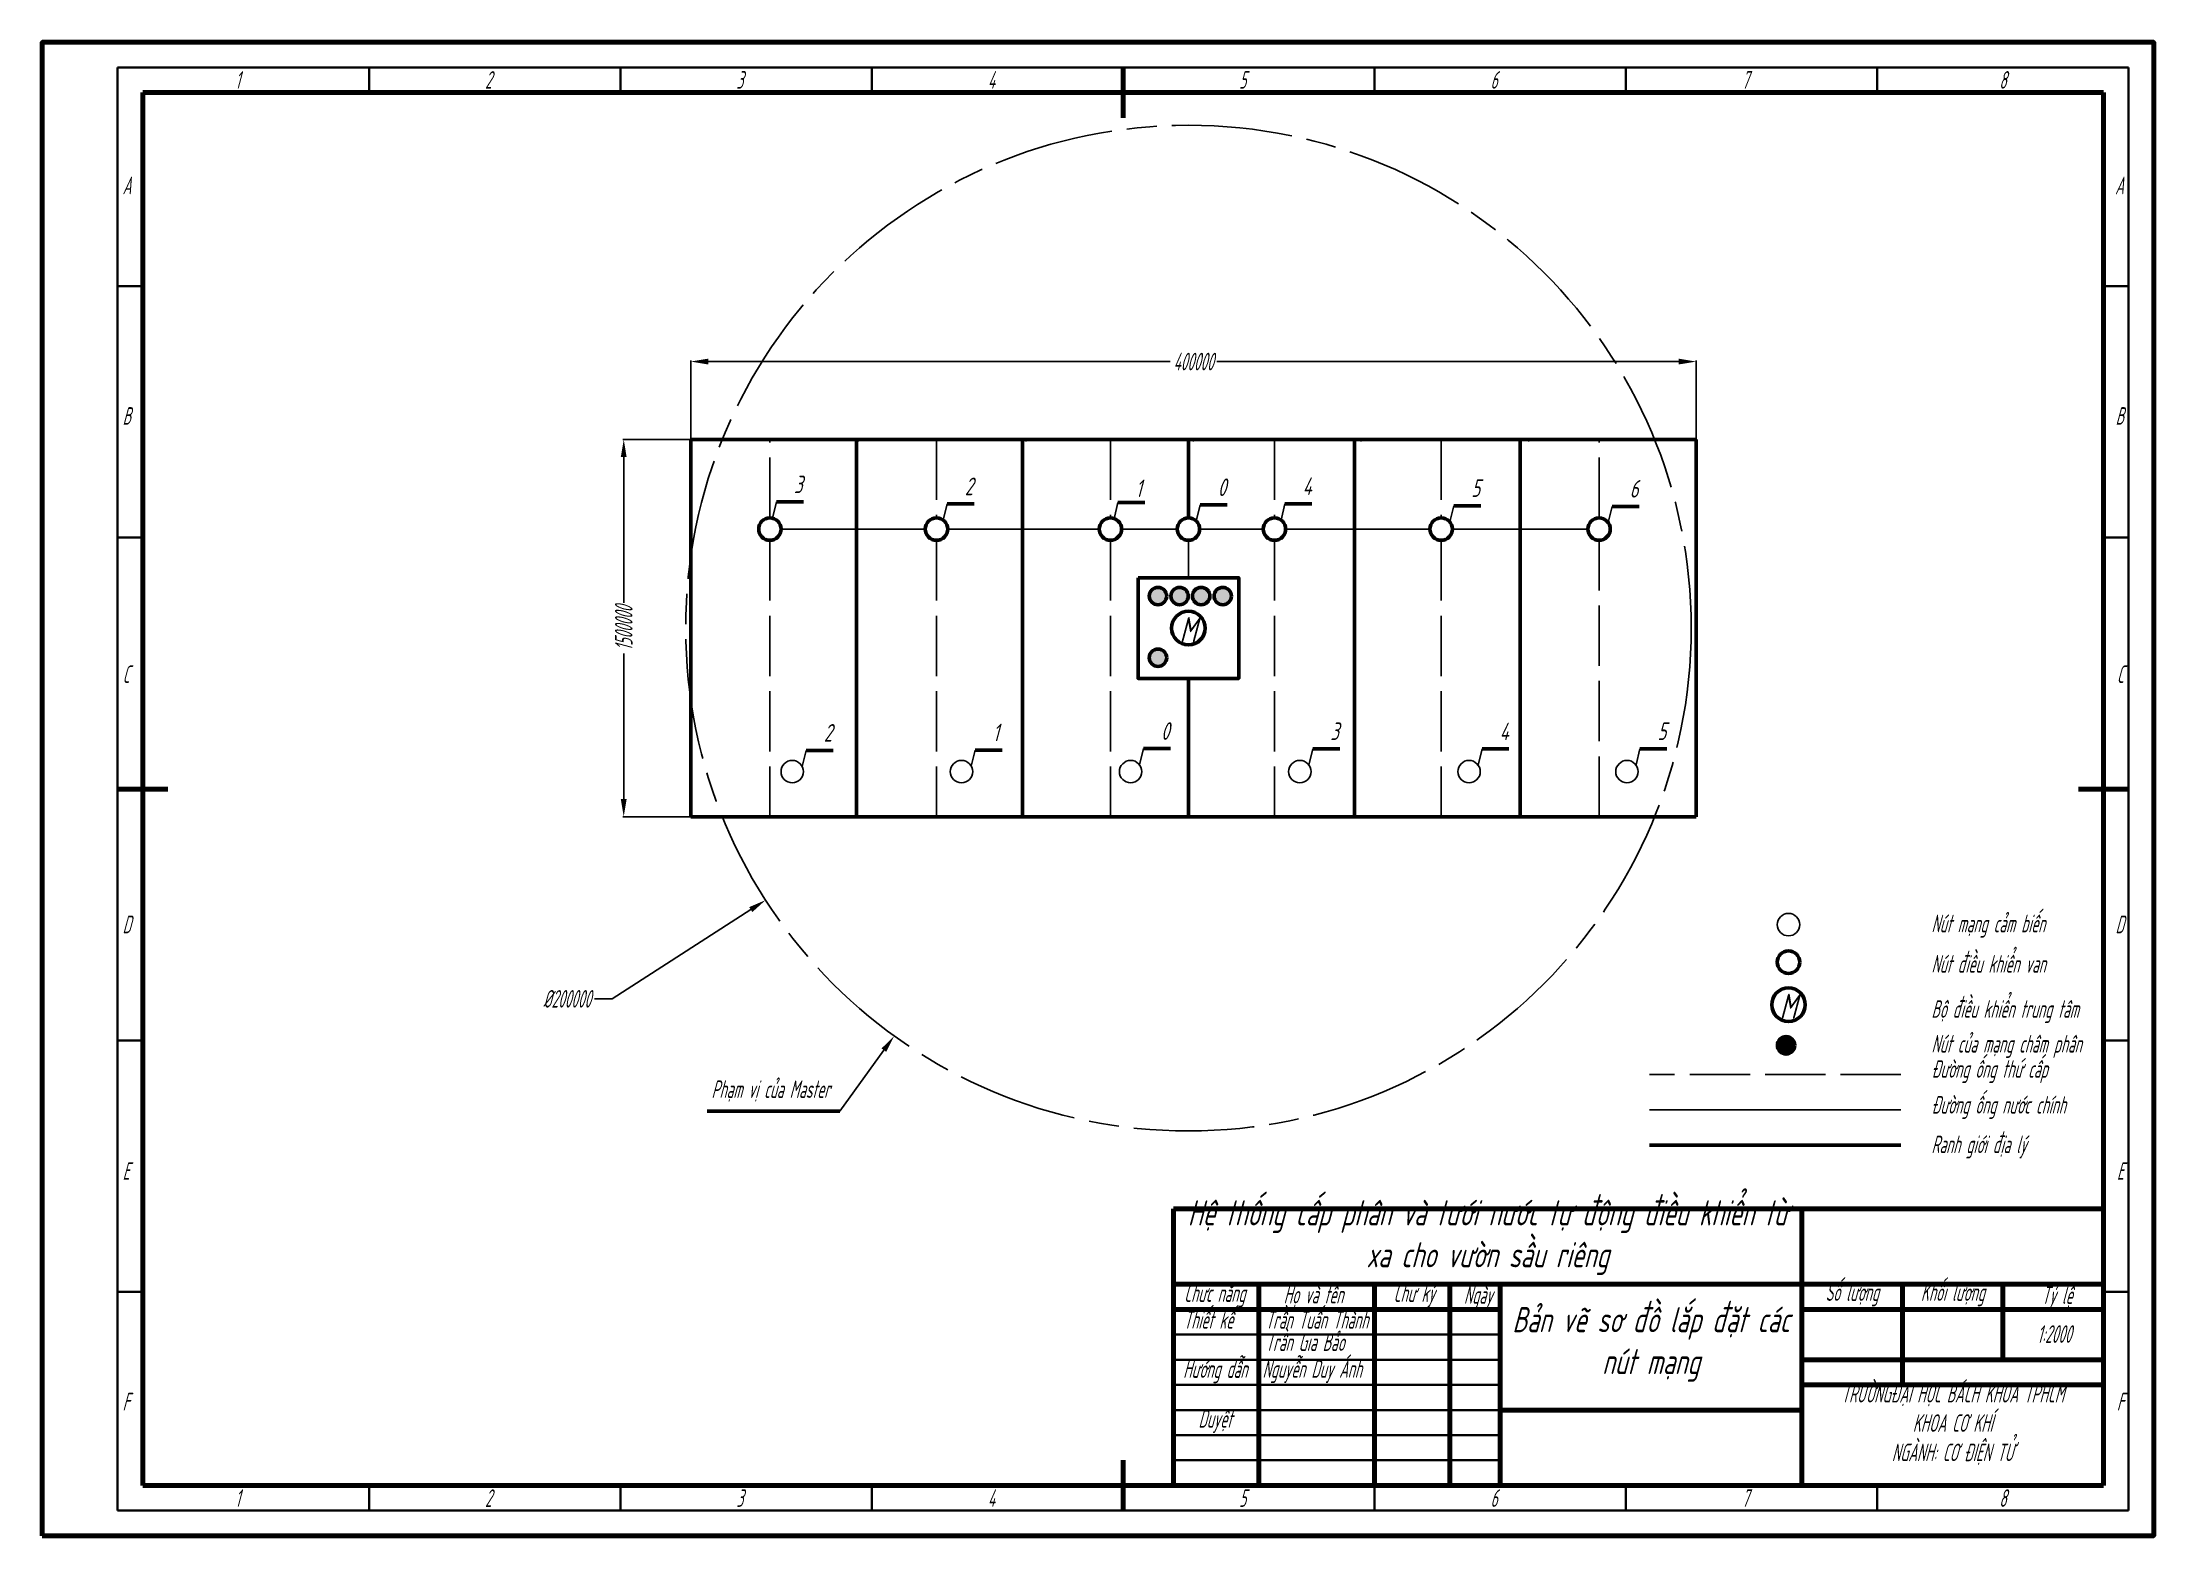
# Model space of a CAD drawing. Header units: millimetres. Extents: x 0 to 1982, y 0 to 297.
# Drawn here: x 1052.2 to 1472.2, y 0 to 297 of the extents above; entities that cross this region are included whole.
import ezdxf

# ---------------------------------------------------------------- set-up
doc = ezdxf.new("R2010")
doc.units = ezdxf.units.MM
doc.linetypes.add('ACAD_ISO02W100', pattern=[15, 12, -3])
doc.linetypes.add('ACAD_ISO08W100', pattern=[36, 24, -3, 6, -3])
for name, color, linetype, lineweight in [('AM_5', 3, 'Continuous', 25), ('Khung_dam', 180, 'Continuous', 70), ('Khung_nhat', 150, 'Continuous', 35), ('Net chu', 10, 'Continuous', 25), ('Net dam', 7, 'Continuous', 50), ('Net dut', 80, 'ACAD_ISO02W100', 25), ('Net manh', 50, 'Continuous', 25), ('Net tam', 160, 'ACAD_ISO08W100', 25)]:
    doc.layers.add(name, color=color, linetype=linetype, lineweight=lineweight)
doc.styles.get("Standard").update_dxf_attribs({"font": 'arial.ttf', "width": 0.714286, "oblique": 15})
doc.styles.add('TCVN', font='tcvn+7284-2003r.ttf', dxfattribs={"width": 0.714286, "oblique": 15, "height": 5})
doc.styles.add('TCVN_3.5', font='tcvn+7284-2003r.ttf', dxfattribs={"width": 0.571429, "oblique": 15, "height": 3.5})
doc.dimstyles.get("Standard").update_dxf_attribs({"dimtxt": 3.5, "dimasz": 3.5, "dimexe": 0.18, "dimexo": 0.0625, "dimgap": 0.09, "dimtad": 0, "dimtoh": 1, "dimdec": 4, "dimzin": 0, "dimdsep": 46, "dimtxsty": 'TCVN_3.5', "dimcen": -3, "dimclrd": 3, "dimclre": 3, "dimclrt": 1, "dimadec": 0, "dimazin": 0, "dimtfac": 1, "dimtdec": 4, "dimtofl": 0, "dimtmove": 0, "dimatfit": 3, "dimfxl": 1, "dimtfill": 1, "dimtolj": 1, "dimtzin": 0, "dimlwd": 25, "dimlwe": 25, "dimarcsym": 1})

msp = doc.modelspace()

# ---------------------------------------------------------------- texts
at = {"layer": 'Net chu'}
for s, width, gutter_width, heights, insert, char_height, attachment_point, style in [('1', 4.0224231, 17.5, [0], (1090.55976, 291.26085), 3.5, 1, 'TCVN_3.5'), ('2', 4.0224231, 17.5, [0], (1140.25174, 291.26085), 3.5, 1, 'TCVN_3.5'), ('3', 4.0224231, 17.5, [0], (1190.25174, 291.26085), 3.5, 1, 'TCVN_3.5'), ('4', 4.0224231, 17.5, [0], (1240.25174, 291.26085), 3.5, 1, 'TCVN_3.5'), ('5', 4.0224231, 17.5, [0], (1290.25174, 291.26085), 3.5, 1, 'TCVN_3.5'), ('6', 4.0224231, 17.5, [0], (1340.25174, 291.26085), 3.5, 1, 'TCVN_3.5'), ('7', 4.0224231, 17.5, [0], (1390.25174, 291.26085), 3.5, 1, 'TCVN_3.5'), ('8', 4.0224231, 17.5, [0], (1441.43367, 291.26085), 3.5, 1, 'TCVN_3.5'), ('A', 4.0224231, 17.5, [0], (1068.16073, 270.26511), 3.5, 1, 'TCVN_3.5'), ('A', 4.0224231, 17.5, [0], (1466.20557, 270.26511), 3.5, 3, 'TCVN_3.5'), ('B', 4.0224231, 17.5, [0], (1068.16073, 224.43999), 3.5, 1, 'TCVN_3.5'), ('B', 4.0224231, 17.5, [0], (1466.20557, 224.43999), 3.5, 3, 'TCVN_3.5'), ('M', 4.0458128, 25, [0], (1278.39697, 182.69547), 5, 1, 'TCVN'), ('C', 4.0224231, 17.5, [0], (1068.16073, 173.09763), 3.5, 1, 'TCVN_3.5'), ('C', 4.0224231, 17.5, [0], (1466.20557, 173.09763), 3.5, 3, 'TCVN_3.5'), ('D', 4.0224231, 17.5, [0], (1068.16073, 123.32154), 3.5, 1, 'TCVN_3.5'), ('Nút mạng cảm biến', 43.2602428, 17.5, [0], (1427.9599, 123.49985), 3.5, 1, 'TCVN_3.5'), ('D', 4.0224231, 17.5, [0], (1466.20557, 123.32154), 3.5, 3, 'TCVN_3.5'), ('Nút điều khiển van', 43.2602428, 17.5, [0], (1427.9599, 115.47237), 3.5, 1, 'TCVN_3.5'), ('M', 4.0458128, 25, [0], (1397.75327, 107.80161), 5, 1, 'TCVN'), ('Bộ điều khiển trung tâm', 43.2602428, 17.5, [0], (1427.9599, 106.49917), 3.5, 1, 'TCVN_3.5'), ('Nút của mạng châm phân', 43.2602428, 17.5, [0], (1427.9599, 99.58658), 3.5, 1, 'TCVN_3.5'), ('Đường ống thứ cấp', 31.6333535, 17.5, [0], (1427.9599, 94.57394), 3.5, 1, 'TCVN_3.5'), ('Đường ống nước chính', 33.2338771, 17.5, [0], (1427.9599, 87.44887), 3.5, 1, 'TCVN_3.5'), ('Ranh giới địa lý', 25.3737228, 17.5, [0], (1427.9599, 79.58976), 3.5, 1, 'TCVN_3.5'), ('E', 4.0224231, 17.5, [0], (1068.16073, 74.26824), 3.5, 1, 'TCVN_3.5'), ('E', 4.0224231, 17.5, [0], (1466.20557, 74.26824), 3.5, 3, 'TCVN_3.5'), ('\\pxqc;Hệ thống cấp phân và tưới nước tự động điều khiển từ xa cho vườn sầu riêng', 125, 17.5, [0], (1277.18315, 66.71356), 5, 1, 'TCVN'), ('Chức năng', 17, 17.5, [0], (1279.31051, 50), 3.5, 1, 'TCVN_3.5'), ('\\pxqc;Số lượng ', 20, 17.5, [0], (1402.18315, 50.1963), 3.5, 1, 'TCVN_3.5'), ('\\pxqc;Khối lượng', 20, 17.5, [0], (1422.19407, 50.1963), 3.5, 1, 'TCVN_3.5'), ('Họ và tên', 17, 17.5, [0], (1299.11541, 49.69932), 3.5, 1, 'TCVN_3.5'), ('\\pxqc;Chữ ký', 17, 17.5, [0], (1316.5654, 50), 3.5, 1, 'TCVN_3.5'), ('\\pxqc;Ngày', 17, 17.5, [0], (1329.30378, 49.65066), 3.5, 1, 'TCVN_3.5'), ('\\pxqc;{\\fTCVN 7284|b1|i0|c0|p34;Bản vẽ sơ đồ lắp đặt các nút mạng}', 60, 25, [0], (1342.18315, 45.47636), 5, 1, 'TCVN'), ('\\pxqc;Tỷ lệ', 20, 17.5, [0], (1442.95955, 49.60671), 3.5, 1, 'TCVN_3.5'), ('Thiết kế', 17, 17.5, [7.28112], (1279.21178, 44.69032), 3.5, 1, 'TCVN_3.5'), ('Trần Tuấn Thành', 46.4200482, 17.5, [7.28112], (1295.48753, 44.69032), 3.5, 1, 'TCVN_3.5'), ('Trần Gia Bảo', 46.4200482, 17.5, [7.28112], (1295.48753, 40.24941), 3.5, 1, 'TCVN_3.5'), ('\\pxqc;Hướng dẫn', 17, 17.5, [7.28112], (1276.99788, 34.89662), 3.5, 1, 'TCVN_3.5'), ('Nguyễn Duy Ánh', 46.4200482, 17.5, [7.28112], (1294.9018, 34.92065), 3.5, 1, 'TCVN_3.5'), ('\\pxqc;TRƯỜNG{\\fTCVN 7284|b1|i0|c0|p34;ĐẠI HỌC BÁCH KHOA TPHCM\\PKHOA CƠ KHÍ\\PNGÀNH: CƠ ĐIỆN TỬ}', 60, 17.5, [0], (1402.18315, 30), 3.5, 1, 'TCVN_3.5'), ('F', 4.0224231, 17.5, [0], (1068.16073, 28.41366), 3.5, 1, 'TCVN_3.5'), ('F', 4.0224231, 17.5, [0], (1466.20557, 28.41366), 3.5, 3, 'TCVN_3.5'), ('\\pxqc;Duyệt', 17, 17.5, [7.28112], (1276.99788, 25.01423), 3.5, 1, 'TCVN_3.5'), ('1', 4.0224231, 17.5, [0], (1090.55976, 5.73915), 3.5, 7, 'TCVN_3.5'), ('2', 4.0224231, 17.5, [0], (1140.25174, 5.73915), 3.5, 7, 'TCVN_3.5'), ('3', 4.0224231, 17.5, [0], (1190.25174, 5.73915), 3.5, 7, 'TCVN_3.5'), ('4', 4.0224231, 17.5, [0], (1240.25174, 5.73915), 3.5, 7, 'TCVN_3.5'), ('5', 4.0224231, 17.5, [0], (1290.25174, 5.73915), 3.5, 7, 'TCVN_3.5'), ('6', 4.0224231, 17.5, [0], (1340.25174, 5.73915), 3.5, 7, 'TCVN_3.5'), ('7', 4.0224231, 17.5, [0], (1390.25174, 5.73915), 3.5, 7, 'TCVN_3.5'), ('8', 4.0224231, 17.5, [0], (1441.43367, 5.73915), 3.5, 7, 'TCVN_3.5')]:
    msp.add_mtext_dynamic_manual_height_columns(s, width=width, gutter_width=gutter_width, heights=heights, dxfattribs=dict(at, insert=insert, char_height=char_height, attachment_point=attachment_point, style=style))
at = {"layer": 'Net chu', "char_height": 3.5, "attachment_point": 7}
for s, insert in [('{\\fTCVN 7284|b0|i0|c0|p34;3}', (1201.71814, 207.32901)), ('{\\fTCVN 7284|b0|i0|c0|p34;2}', (1235.68682, 206.92695)), ('{\\fTCVN 7284|b0|i0|c0|p34;1}', (1269.65549, 206.52489)), ('{\\fTCVN 7284|b0|i0|c0|p34;0}', (1286.01047, 206.75083)), ('{\\fTCVN 7284|b0|i0|c0|p34;4}', (1302.8776, 206.95167)), ('{\\fTCVN 7284|b0|i0|c0|p34;5}', (1336.43765, 206.58928)), ('{\\fTCVN 7284|b0|i0|c0|p34;6}', (1367.93794, 206.45234)), ('{\\fTCVN 7284|b0|i0|c0|p34;2}', (1207.63883, 157.91907)), ('{\\fTCVN 7284|b0|i0|c0|p34;1}', (1241.24893, 158)), ('{\\fTCVN 7284|b0|i0|c0|p34;0}', (1274.7221, 158.274)), ('{\\fTCVN 7284|b0|i0|c0|p34;3}', (1308.40612, 158.23245)), ('{\\fTCVN 7284|b0|i0|c0|p34;4}', (1342.07097, 158.21597)), ('{\\fTCVN 7284|b0|i0|c0|p34;5}', (1373.47353, 158.23982))]:
    msp.add_mtext(s, dxfattribs=dict(at, insert=insert))
at = {"layer": 'Net dam', "insert": (1442.38796, 41.86212), "char_height": 3.5, "attachment_point": 1, "style": 'TCVN_3.5'}
msp.add_mtext_dynamic_manual_height_columns('\\pxqc;1:2000', width=20, gutter_width=17.5, heights=[0], dxfattribs=at)

# ---------------------------------------------------------------- blocks, each defined once
blk = doc.blocks.new('khungten')
at = {"layer": 'Khung_dam'}
for p, q in [((-185, 0), (-185, 55)), ((-185, 55), (0, 55)), ((-60, 0), (-60, 55)), ((-185, 40), (0, 40)), ((-168, 0), (-168, 40)), ((-145, 0), (-145, 40)), ((-130, 0), (-130, 40)), ((-120, 0), (-120, 40)), ((-40, 20), (-40, 40)), ((-20, 25), (-20, 40)), ((-185, 35), (-120, 35)), ((-60, 35), (0, 35)), ((-60, 25), (0, 25)), ((-60, 20), (0, 20)), ((-120, 15), (-60, 15))]:
    blk.add_line(p, q, dxfattribs=at)
at = {"layer": 'Khung_nhat'}
for p, q in [((-185, 30), (-120, 30)), ((-185, 25), (-120, 25)), ((-185, 20), (-120, 20)), ((-185, 15), (-120, 15)), ((-185, 10), (-120, 10)), ((-185, 5), (-120, 5))]:
    blk.add_line(p, q, dxfattribs=at)
blk = doc.blocks.new('*D16')
at = {"layer": 'Defpoints', "color": 0, "transparency": 16777216}
for p in [(1381.17, 233.5), (1181.17, 217.99), (1381.17, 217.99)]:
    blk.add_point(p, dxfattribs=at)
at = {"layer": 'Net dam', "color": 3, "linetype": 'Continuous', "lineweight": 25, "transparency": 16777216}
for p, q in [((1181.17, 218.06), (1181.17, 233.68)), ((1184.67, 233.5), (1276.51, 233.5)), ((1377.67, 233.5), (1285.83, 233.5)), ((1381.17, 218.06), (1381.17, 233.68))]:
    blk.add_line(p, q, dxfattribs=at)
at = {"layer": 'Net dam', "color": 3, "transparency": 16777216}
for points in [[(1184.67, 234.08), (1184.67, 232.92), (1181.17, 233.5)], [(1377.67, 234.08), (1377.67, 232.92), (1381.17, 233.5)]]:
    blk.add_solid(points, dxfattribs=at)
at = {"layer": 'Net dam', "color": 1, "transparency": 16777216, "insert": (1281.17, 233.5), "char_height": 3.5, "attachment_point": 5, "style": 'TCVN_3.5', "bg_fill": 3, "box_fill_scale": 1.1, "bg_fill_color": 256, "bg_fill_true_color": 13158600, "bg_fill_transparency": 0}
blk.add_mtext('\\A1;400000', dxfattribs=at)
blk = doc.blocks.new('*D18')
at = {"layer": 'Defpoints', "color": 0, "transparency": 16777216}
for p in [(1181.17, 217.99), (1167.85, 142.99), (1181.17, 142.99)]:
    blk.add_point(p, dxfattribs=at)
at = {"layer": 'Net dam', "color": 3, "linetype": 'Continuous', "lineweight": 25, "transparency": 16777216}
for p, q in [((1181.11, 217.99), (1167.67, 217.99)), ((1167.85, 214.49), (1167.85, 185.55)), ((1167.85, 146.49), (1167.85, 175.44)), ((1181.11, 142.99), (1167.67, 142.99))]:
    blk.add_line(p, q, dxfattribs=at)
at = {"layer": 'Net dam', "color": 3, "transparency": 16777216}
for points in [[(1167.26, 214.49), (1168.43, 214.49), (1167.85, 217.99)], [(1167.26, 146.49), (1168.43, 146.49), (1167.85, 142.99)]]:
    blk.add_solid(points, dxfattribs=at)
at = {"layer": 'Net dam', "color": 1, "transparency": 16777216, "insert": (1167.85, 180.49), "char_height": 3.5, "attachment_point": 5, "rotation": 90, "style": 'TCVN_3.5', "bg_fill": 3, "box_fill_scale": 1.1, "bg_fill_color": 256, "bg_fill_true_color": 13158600, "bg_fill_transparency": 0}
blk.add_mtext('\\A1;1500000', dxfattribs=at)

# ---------------------------------------------------------------- hatches: boundary and pattern name
at = {"layer": 'Net dam'}
h = msp.add_hatch(color=256, dxfattribs=at)
h.dxf.hatch_style = 1
h.paths.add_polyline_path([(1272.38343, 186.86373, 1), (1275.84221, 186.86373, 1)])
h.paths.add_polyline_path([(1280.13913, 186.86373, 1), (1276.68035, 186.86373, 1)])
h.paths.add_polyline_path([(1280.97728, 186.86373, 1), (1284.43606, 186.86373, 1)])
h.paths.add_polyline_path([(1288.73299, 186.86373, 1), (1285.27421, 186.86373, 1)])
h.paths.add_polyline_path([(1272.38343, 174.61033, 1), (1275.84221, 174.61033, 1)])
h = msp.add_hatch(color=256, dxfattribs=at)
h.dxf.hatch_style = 1
h.paths.add_polyline_path([(1400.78306, 97.5313, 1), (1397.32428, 97.5313, 1)])

# ---------------------------------------------------------------- linework, layer by layer
at = {"layer": 'AM_5'}
for p, q in [((1198.21814, 205.57901), (1197.44418, 202.36463)), ((1232.18682, 205.17695), (1231.41286, 201.96257)), ((1266.15549, 205.45214), (1265.38153, 202.23776)), ((1282.51047, 205.00083), (1281.73651, 201.78644)), ((1299.3776, 205.20167), (1298.60364, 201.98728)), ((1332.93765, 204.83928), (1332.16369, 201.62489)), ((1364.43794, 204.70234), (1363.66398, 201.48795)), ((1204.13883, 156.16907), (1203.36487, 152.95468)), ((1237.74893, 156.25), (1236.97497, 153.03561)), ((1271.2221, 156.524), (1270.44814, 153.30961)), ((1304.90612, 156.48245), (1304.13216, 153.26807)), ((1338.57097, 156.46597), (1337.79701, 153.25158)), ((1369.97353, 156.48982), (1369.19957, 153.27543)), ((1210.83555, 84.42033), (1219.60263, 96.56833))]:
    msp.add_line(p, q, dxfattribs=at)
at = {"layer": 'AM_5', "linetype": 'Continuous'}
msp.add_trace([(1220.07564, 96.22696), (1219.12961, 96.9097), (1221.65085, 99.40643)], dxfattribs=at)
at = {"layer": 'Khung_dam'}
for p, q in [((1267.18315, 282), (1267.18315, 292)), ((1462.18315, 287), (1072.18315, 287)), ((1072.18315, 287), (1072.18315, 10)), ((1462.18315, 10), (1462.18315, 287)), ((1067.18315, 148.5), (1077.18315, 148.5)), ((1467.18315, 148.5), (1457.18315, 148.5)), ((1267.18315, 15), (1267.18315, 5)), ((1072.18315, 10), (1462.18315, 10))]:
    msp.add_line(p, q, dxfattribs=at)
msp.add_lwpolyline([(1052.18315, 0), (1472.18315, 0), (1472.18315, 297), (1052.18315, 297)], close=True, dxfattribs=at)
at = {"layer": 'Khung_nhat'}
for p, q in [((1467.18315, 292), (1067.18315, 292)), ((1067.18315, 292), (1067.18315, 5)), ((1117.18315, 287), (1117.18315, 292)), ((1167.18315, 287), (1167.18315, 292)), ((1217.18315, 287), (1217.18315, 292)), ((1317.18315, 287), (1317.18315, 292)), ((1367.18315, 287), (1367.18315, 292)), ((1417.18315, 287), (1417.18315, 292)), ((1467.18315, 5), (1467.18315, 292)), ((1067.18315, 248.5), (1072.18315, 248.5)), ((1467.18315, 248.5), (1462.18315, 248.5)), ((1067.18315, 198.5), (1072.18315, 198.5)), ((1467.18315, 198.5), (1462.18315, 198.5)), ((1067.18315, 98.5), (1072.18315, 98.5)), ((1467.18315, 98.5), (1462.18315, 98.5)), ((1067.18315, 48.5), (1072.18315, 48.5)), ((1467.18315, 48.5), (1462.18315, 48.5)), ((1117.18315, 10), (1117.18315, 5)), ((1167.18315, 10), (1167.18315, 5)), ((1217.18315, 10), (1217.18315, 5)), ((1317.18315, 10), (1317.18315, 5)), ((1367.18315, 10), (1367.18315, 5)), ((1417.18315, 10), (1417.18315, 5)), ((1067.18315, 5), (1467.18315, 5))]:
    msp.add_line(p, q, dxfattribs=at)
at = {"layer": 'Net dam'}
for p, q in [((1181.17145, 142.99489), (1181.17145, 217.99489)), ((1181.17145, 217.99489), (1381.17145, 217.99489)), ((1214.17145, 142.99489), (1214.17145, 217.99489)), ((1247.17145, 142.99489), (1247.17145, 217.99489)), ((1280.17145, 202.42667), (1280.17145, 217.99489)), ((1313.17145, 142.99489), (1313.17145, 217.99489)), ((1346.17145, 142.99489), (1346.17145, 217.99489)), ((1381.17145, 217.99489), (1381.17145, 142.99489)), ((1203.58068, 205.57901), (1198.21814, 205.57901)), ((1237.54935, 205.17695), (1232.18682, 205.17695)), ((1271.51802, 205.45214), (1266.15549, 205.45214)), ((1287.87301, 205.00083), (1282.51047, 205.00083)), ((1304.74013, 205.20167), (1299.3776, 205.20167)), ((1338.30018, 204.83928), (1332.93765, 204.83928)), ((1369.80048, 204.70234), (1364.43794, 204.70234)), ((1280.17145, 142.99489), (1280.17145, 170.49489)), ((1209.50136, 156.16907), (1204.13883, 156.16907)), ((1243.11147, 156.25), (1237.74893, 156.25)), ((1276.58463, 156.524), (1271.2221, 156.524)), ((1310.26865, 156.48245), (1304.90612, 156.48245)), ((1343.93351, 156.46597), (1338.57097, 156.46597)), ((1375.33607, 156.48982), (1369.97353, 156.48982)), ((1381.17145, 142.99489), (1181.17145, 142.99489)), ((1184.46775, 84.42033), (1210.83555, 84.42033)), ((1421.87147, 77.67681), (1371.87147, 77.67681))]:
    msp.add_line(p, q, dxfattribs=at)
msp.add_lwpolyline([(1270.17145, 190.49489), (1290.17145, 190.49489), (1290.17145, 170.49489), (1270.17145, 170.49489)], close=True, dxfattribs=at)
for centre, radius in [((1196.92145, 200.19363), 2.23304), ((1230.05001, 200.19363), 2.23304), ((1264.64571, 200.19363), 2.23304), ((1280.17145, 200.19363), 2.23304), ((1297.27349, 200.19363), 2.23304), ((1330.44964, 200.19363), 2.23304), ((1361.84431, 200.19363), 2.23304), ((1274.11282, 186.86373), 1.72939), ((1278.40974, 186.86373), 1.72939), ((1282.70667, 186.86373), 1.72939), ((1287.0036, 186.86373), 1.72939), ((1280.17145, 180.49489), 3.34275), ((1274.11282, 174.61033), 1.72939), ((1399.52775, 114.07599), 2.23304), ((1399.52775, 105.60103), 3.34275), ((1399.05367, 97.5313), 1.72939)]:
    msp.add_circle(centre, radius, dxfattribs=at)
at = {"layer": 'Net dut'}
for p, q in [((1196.92145, 197.96059), (1196.92145, 142.99489)), ((1230.05001, 197.96059), (1230.05001, 142.99489)), ((1264.64571, 197.96059), (1264.64571, 142.99489)), ((1297.27349, 197.96059), (1297.27349, 142.99489)), ((1330.44964, 197.96059), (1330.44964, 142.99489)), ((1361.84431, 142.99489), (1361.84431, 197.96059)), ((1421.87147, 91.74417), (1371.87147, 91.74417))]:
    msp.add_line(p, q, dxfattribs=at)
at = {"layer": 'Net manh'}
for p, q in [((1227.81697, 200.19363), (1199.15449, 200.19363)), ((1262.41267, 200.19363), (1232.28305, 200.19363)), ((1277.93841, 200.19363), (1266.87875, 200.19363)), ((1280.17145, 190.49489), (1280.17145, 197.96059)), ((1295.04045, 200.19363), (1282.40449, 200.19363)), ((1328.2166, 200.19363), (1299.50654, 200.19363)), ((1359.61127, 200.19363), (1332.68268, 200.19363)), ((1421.87147, 84.71049), (1371.87147, 84.71049))]:
    msp.add_line(p, q, dxfattribs=at)
for centre in [(1201.37012, 151.95096), (1235.02305, 151.95096), (1268.67598, 151.95096), (1302.32891, 151.95096), (1335.98184, 151.95096), (1367.40173, 151.95096), (1399.52775, 121.52408)]:
    msp.add_circle(centre, 2.23304, dxfattribs=at)
at = {"layer": 'Net tam', "color": 3, "linetype": 'Continuous', "lineweight": 25}
for p, q in [((1165.52559, 106.77442), (1193.11624, 124.51597)), ((1162.02559, 106.77442), (1165.52559, 106.77442))]:
    msp.add_line(p, q, dxfattribs=at)
at = {"layer": 'Net tam', "color": 3}
msp.add_solid([(1192.80073, 125.00662), (1193.43174, 124.02532), (1196.06013, 126.40898)], dxfattribs=at)

# ---------------------------------------------------------------- block references
at = {"layer": 'Net tam'}
msp.add_blockref('khungten', (1462.18315, 10), dxfattribs=at)

msp.set_redraw_order([(e.dxf.handle, doc.entitydb.next_handle()) for e in msp.query("TEXT MTEXT ATTDEF DIMENSION ARC_DIMENSION")])  # texts and dimensions are drawn at this point

# ---------------------------------------------------------------- next in the draw order: texts
at = {"layer": 'Net tam', "color": 1, "insert": (1156.56668, 106.77442), "char_height": 3.5, "attachment_point": 5, "style": 'TCVN_3.5', "bg_fill": 3, "box_fill_scale": 1.1, "bg_fill_color": 256, "bg_fill_true_color": 13158600, "bg_fill_transparency": 0}
msp.add_mtext('\\A1;%%C200000', dxfattribs=at)

# ---------------------------------------------------------------- next in the draw order: dimensions: what is measured, and where the dimension line sits
at = {"layer": 'Net dam'}
dim = msp.add_linear_dim(base=(1381.17145, 233.49892), p1=(1181.17145, 217.99489), p2=(1381.17145, 217.99489), text='400000', dimstyle='Standard', dxfattribs=at)
dim.commit()
dim.dimension.update_dxf_attribs({"geometry": '*D16', "text_midpoint": (1281.17145, 233.49892), "dimtype": 160})

# ---------------------------------------------------------------- next in the draw order: linework, layer by layer
for p in [(1214.50478, 217.99489), (1214.50478, 217.99489), (1247.83812, 217.99489), (1247.83812, 217.99489), (1281.17145, 217.99489), (1281.17145, 217.99489), (1314.50478, 217.99489), (1314.50478, 217.99489), (1347.83812, 217.99489), (1347.83812, 217.99489)]:
    msp.add_point(p, dxfattribs=at)
at = {"layer": 'Net dut'}
for p, q in [((1196.92145, 202.42667), (1196.92145, 217.99489)), ((1230.05001, 217.99489), (1230.05001, 202.42667)), ((1264.64571, 217.99489), (1264.64571, 202.42667)), ((1297.27349, 217.99489), (1297.27349, 202.42667)), ((1330.44964, 217.99489), (1330.44964, 202.42667)), ((1361.84431, 202.42667), (1361.84431, 217.99489))]:
    msp.add_line(p, q, dxfattribs=at)

# ---------------------------------------------------------------- next in the draw order: dimensions: what is measured, and where the dimension line sits
at = {"layer": 'Net dam'}
dim = msp.add_linear_dim(base=(1167.84707, 142.99489), p1=(1181.17145, 217.99489), p2=(1181.17145, 142.99489), angle=90, text='1500000', dimstyle='Standard', dxfattribs=at)
dim.commit()
dim.dimension.update_dxf_attribs({"geometry": '*D18', "text_midpoint": (1167.84707, 180.49489)})

# ---------------------------------------------------------------- next in the draw order: linework, layer by layer
at = {"layer": 'Net tam'}
msp.add_circle((1280.17145, 180.49489), 100, dxfattribs=at)

# ---------------------------------------------------------------- next in the draw order: texts
at = {"layer": 'Net tam', "color": 1, "insert": (1197.06871, 88.43803), "char_height": 3.5, "attachment_point": 5, "style": 'TCVN_3.5', "bg_fill": 3, "box_fill_scale": 1.1, "bg_fill_color": 256, "bg_fill_true_color": 13158600, "bg_fill_transparency": 0}
msp.add_mtext('Phạm vị của Master', dxfattribs=at)

doc.saveas('drawing.dxf')
